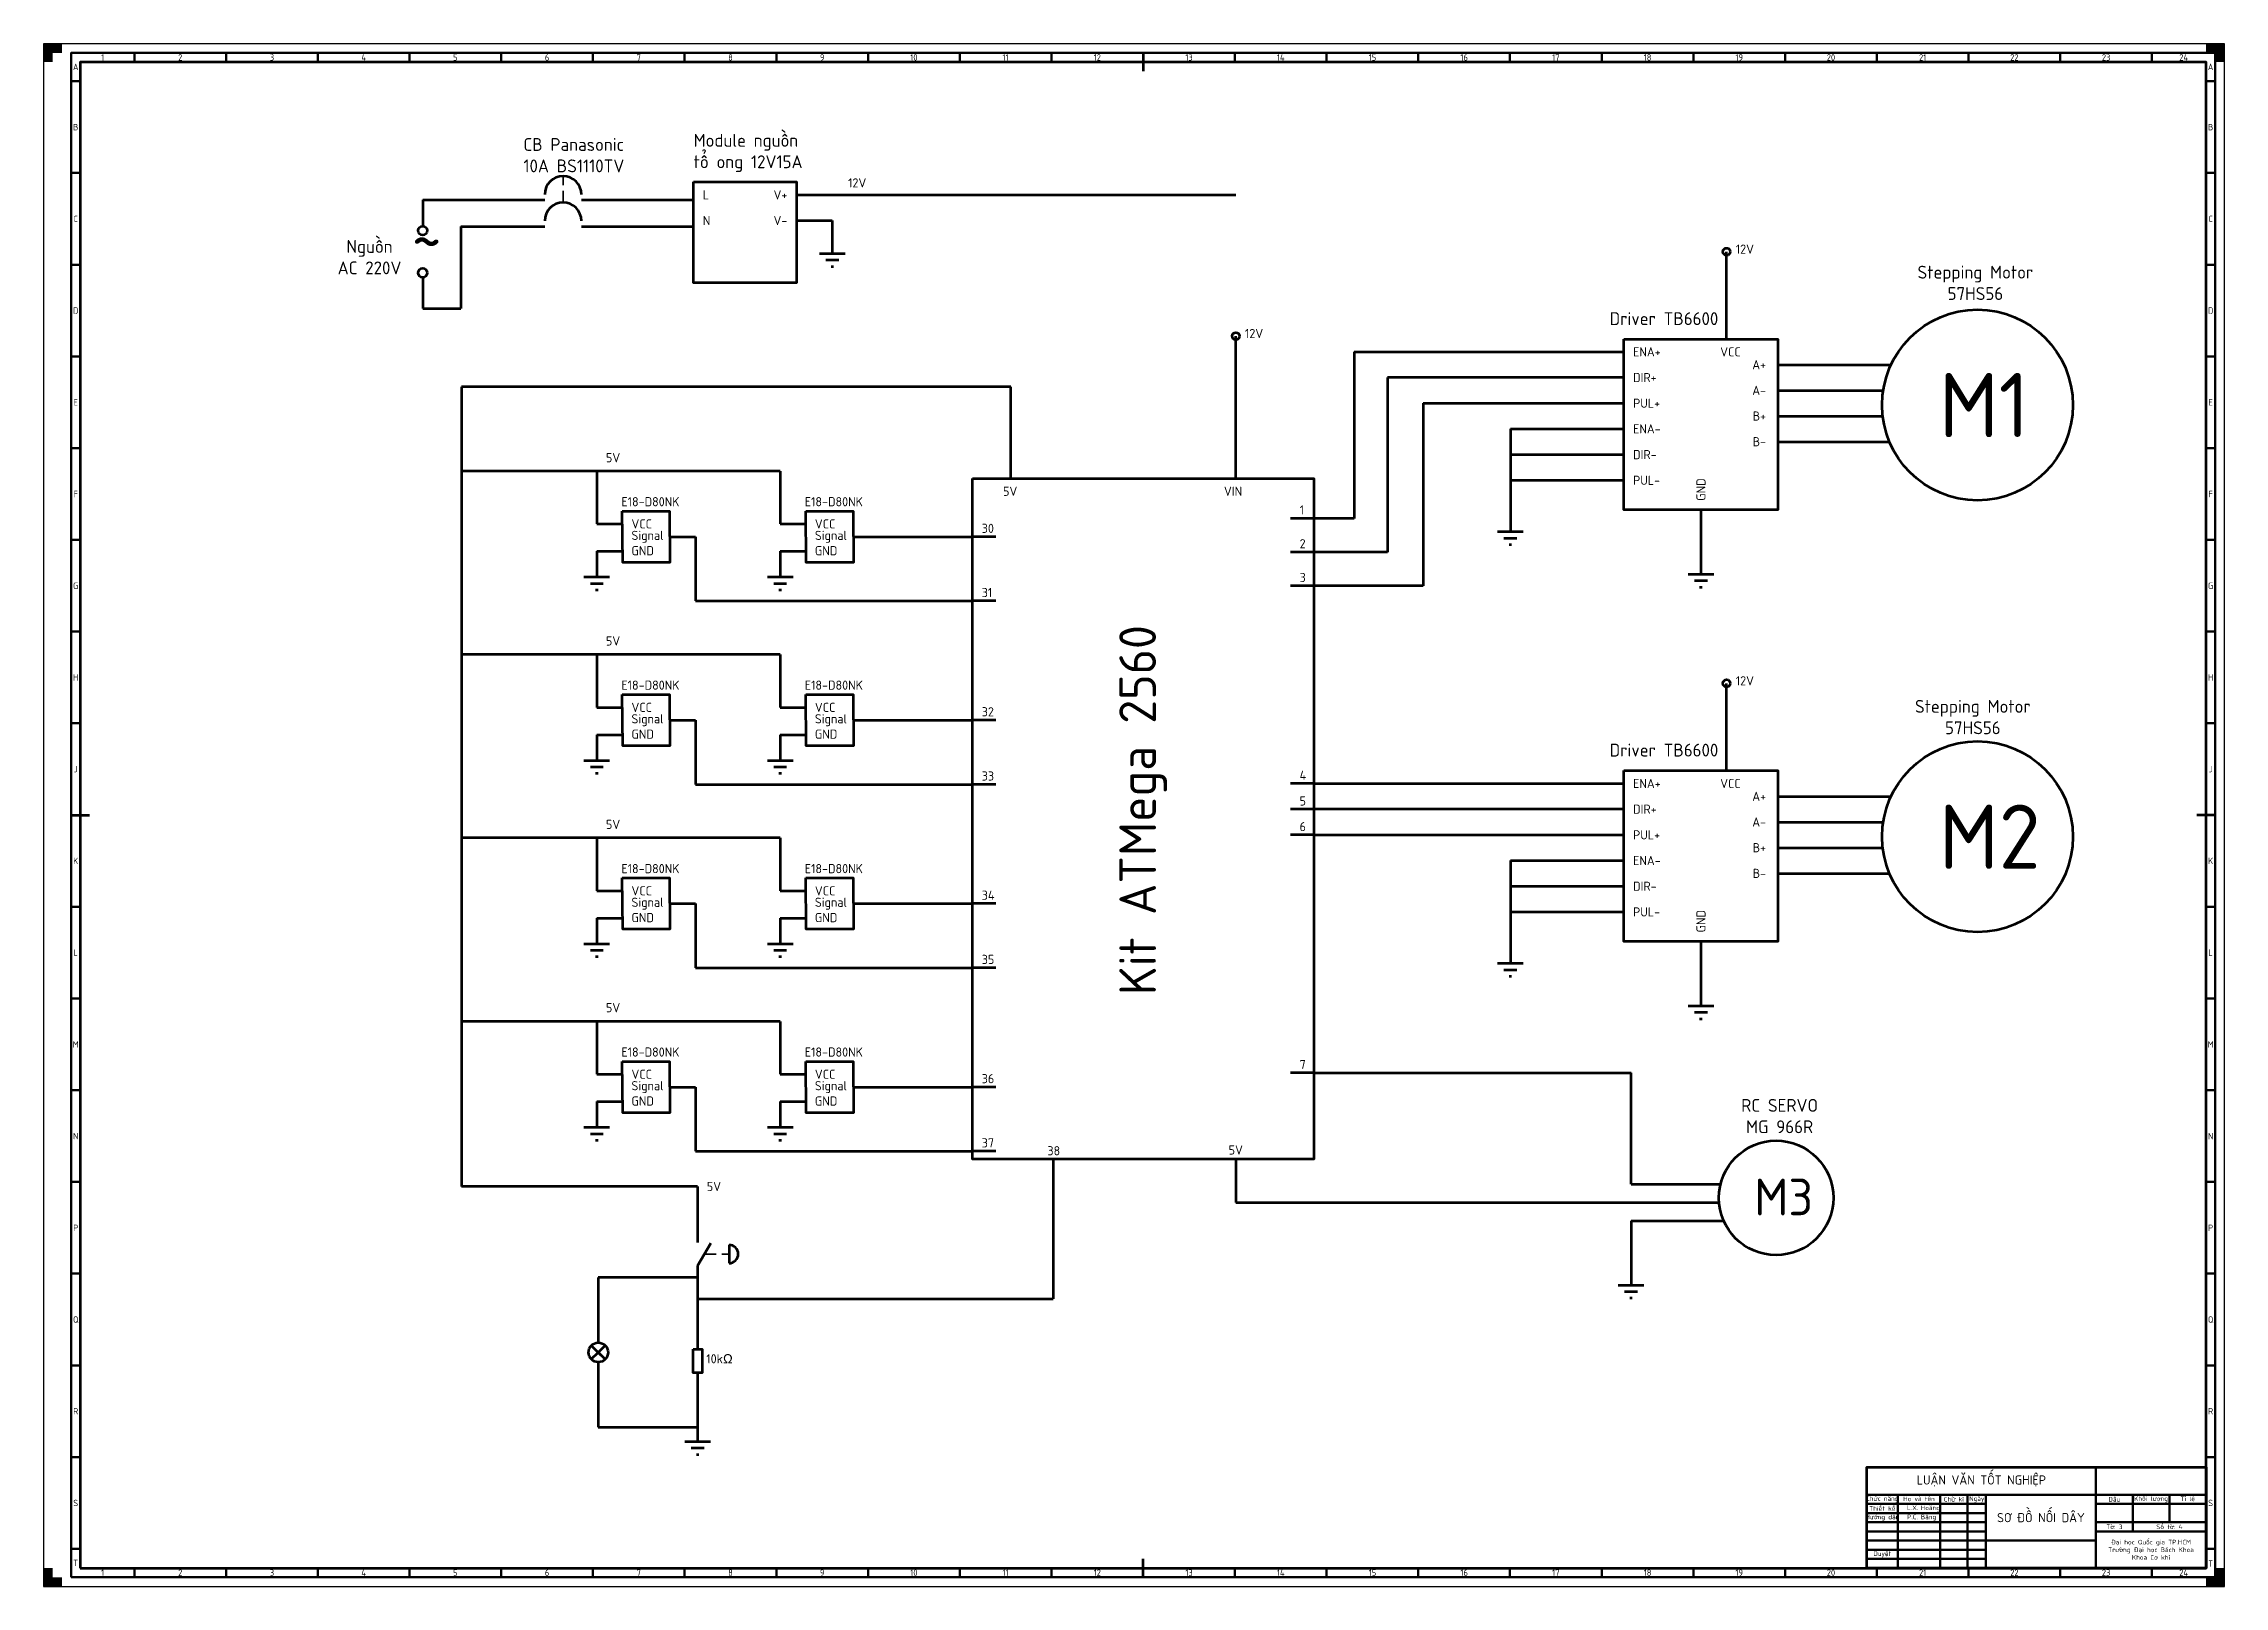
# Model space of a CAD drawing. Header units: millimetres. Extents: x -3609 to 4008, y -1340 to 6855.
# Drawn here: x 0 to 1189, y 3788 to 4629 of the extents above; entities that cross this region are included whole.
import ezdxf

# ---------------------------------------------------------------- set-up
doc = ezdxf.new("R2010")
doc.units = ezdxf.units.MM
doc.header["$LTSCALE"] = 0.25
doc.linetypes.add('DASHEDX2', pattern=[38.1, 25.4, -12.7])
doc.layers.get('0').update_dxf_attribs({"lineweight": 70})
for name, color, linetype, lineweight in [('Frame 0.5', 170, 'Continuous', 50), ('Frame 1', 10, 'Continuous', 100), ('Hidden', 4, 'DASHEDX2', 35), ('Text', 2, 'Continuous', 35)]:
    doc.layers.add(name, color=color, linetype=linetype, lineweight=lineweight)
doc.styles.add('TCVN', font='')
doc.styles.get('TCVN').set_extended_font_data('TCVN 7284')

msp = doc.modelspace()

# ---------------------------------------------------------------- texts
at = {"lineweight": 200, "insert": (200.7, 4532.4), "char_height": 25, "attachment_point": 1, "style": 'TCVN'}
msp.add_mtext_dynamic_manual_height_columns('~', width=21.365, gutter_width=25, heights=[0], dxfattribs=at)
at = {"char_height": 35, "attachment_point": 1, "style": 'TCVN'}
for s, insert in [('M1', (1033.4, 4449)), ('M2', (1033.4, 4213.7))]:
    msp.add_mtext_dynamic_manual_height_columns(s, width=60.392, gutter_width=25, heights=[0], dxfattribs=dict(at, insert=insert))
at = {"layer": 'Text', "style": 'TCVN'}
for s, width, gutter_width, heights, insert, char_height, attachment_point in [('\\pxqc;A', 5, 17.5, [0], (17.5, 4615.8), 3.5, 5), ('\\pxqc;1', 34.5, 17.5, [0], (32.2, 4621), 3.5, 5), ('\\pxqc;2', 50, 17.5, [0], (74.5, 4621), 3.5, 5), ('\\pxqc;3', 50, 17.5, [0], (124.5, 4621), 3.5, 5), ('\\pxqc;4', 50, 17.5, [0], (174.5, 4621), 3.5, 5), ('\\pxqc;5', 50, 17.5, [0], (224.5, 4621), 3.5, 5), ('\\pxqc;6', 50, 17.5, [0], (274.5, 4621), 3.5, 5), ('\\pxqc;7', 50, 17.5, [0], (324.5, 4621), 3.5, 5), ('\\pxqc;8', 50, 17.5, [0], (374.5, 4621), 3.5, 5), ('\\pxqc;9', 50, 17.5, [0], (424.5, 4621), 3.5, 5), ('\\pxqc;10', 50, 17.5, [0], (474.5, 4621), 3.5, 5), ('\\pxqc;11', 50, 17.5, [0], (524.5, 4621), 3.5, 5), ('\\pxqc;12', 50, 17.5, [0], (574.5, 4621), 3.5, 5), ('\\pxqc;13', 50, 17.5, [0], (624.5, 4621), 3.5, 5), ('\\pxqc;14', 50, 17.5, [0], (674.5, 4621), 3.5, 5), ('\\pxqc;15', 50, 17.5, [0], (724.5, 4621), 3.5, 5), ('\\pxqc;16', 50, 17.5, [0], (774.5, 4621), 3.5, 5), ('\\pxqc;17', 50, 17.5, [0], (824.5, 4621), 3.5, 5), ('\\pxqc;18', 50, 17.5, [0], (874.5, 4621), 3.5, 5), ('\\pxqc;19', 50, 17.5, [0], (924.5, 4621), 3.5, 5), ('\\pxqc;20', 50, 17.5, [0], (974.5, 4621), 3.5, 5), ('\\pxqc;21', 50, 17.5, [0], (1024.5, 4621), 3.5, 5), ('\\pxqc;22', 50, 17.5, [0], (1074.5, 4621), 3.5, 5), ('\\pxqc;23', 50, 17.5, [0], (1124.5, 4621), 3.5, 5), ('\\pxqc;24', 34.5, 17.5, [0], (1166.8, 4621), 3.5, 5), ('\\pxqc;A', 5, 17.5, [0], (1181.5, 4615.8), 3.5, 5), ('\\pxqc;B', 5, 17.5, [0], (17.5, 4583), 3.5, 5), ('Module nguồn tổ ong 12V15A', 68.194, 25, [0], (354.4, 4568.9), 7, 4), ('\\pxqc;B', 5, 17.5, [0], (1181.5, 4583), 3.5, 5), ('CB Panasonic \\P10A BS1110TV', 111.195, 25, [0], (261.6, 4567.7), 7, 4), ('\\pxi1;12V', 23.112, 25, [0], (433.6, 4552.6), 5, 4), ('\\pxi1;L', 23.112, 25, [0], (354.4, 4546.1), 5, 4), ('\\pxi1,qr;V+', 23.112, 25, [0], (382.4, 4546.1), 5, 4), ('\\pxqc;C', 5, 17.5, [0], (17.5, 4533), 3.5, 5), ('\\pxi1;N', 30.918, 25, [0], (354.4, 4532.1), 5, 4), ('\\pxi1,qr;V-', 23.112, 25, [0], (382.4, 4532.1), 5, 4), ('\\pxqc;C', 5, 17.5, [0], (1181.5, 4533), 3.5, 5), ('Nguồn AC 220V', 40, 25, [0], (177.7, 4512.1), 7, 5), ('\\pxi1;12V', 23.112, 25, [0], (917.6, 4516.5), 5, 4), ('\\pxqc;Stepping Motor\\P57HS56', 75.512, 25, [19.8], (1015.5, 4498.1), 7, 4), ('\\pxqc;D', 5, 17.5, [0], (17.5, 4483), 3.5, 5), ('\\pxqc;D', 5, 17.5, [0], (1181.5, 4483), 3.5, 5), ('\\pxi1;12V', 23.112, 25, [0], (650, 4470.5), 5, 4), ('Driver TB6600', 65.752, 25, [19.8], (853.8, 4478.6), 7, 4), ('\\pxi1;ENA+', 23.112, 25, [0], (861.6, 4460.5), 5, 4), ('VCC', 5, 25, [0], (914.1, 4460.5), 5, 4), ('\\pxi1;DIR+', 23.112, 25, [0], (861.6, 4446.5), 5, 4), ('\\pxi1,qr;A+', 35.523, 25, [2.09], (903.6, 4453.5), 5, 4), ('\\pxi1;PUL+', 23.112, 25, [0], (861.6, 4432.5), 5, 4), ('\\pxi1,qr;A-', 35.523, 25, [2.09], (903.6, 4439.5), 5, 4), ('\\pxqc;E', 5, 17.5, [0], (17.5, 4433), 3.5, 5), ('\\pxi1,qr;B+', 35.523, 25, [2.09], (903.6, 4425.5), 5, 4), ('\\pxqc;E', 5, 17.5, [0], (1181.5, 4433), 3.5, 5), ('\\pxi1;ENA-', 23.112, 25, [0], (861.6, 4418.5), 5, 4), ('\\pxi1,qr;B-', 35.523, 25, [2.09], (903.6, 4411.5), 5, 4), ('\\pxi1;5V', 23.112, 25, [0], (301.6, 4402.8), 5, 4), ('\\pxi1;DIR-', 23.112, 25, [0], (861.6, 4404.5), 5, 4), ('\\pxi1;PUL-', 23.112, 25, [0], (861.6, 4390.5), 5, 4), ('\\pxqc;F', 5, 17.5, [0], (17.5, 4383), 3.5, 5), ('\\pxi1;E18-D80NK', 17.875, 25, [2.6], (310, 4378.8), 5, 4), ('\\pxi1;E18-D80NK', 17.875, 25, [2.6], (410, 4378.8), 5, 4), ('\\pxi1,qr;5V', 58.376, 25, [0], (472.5, 4384.5), 5, 4), ('\\pxi1,qr;VIN', 58.376, 25, [0], (595.1, 4384.5), 5, 4), ('\\pxi1,ql;1', 12.672, 25, [0], (679.8, 4374.3), 5, 4), ('\\pxqc;F', 5, 17.5, [0], (1181.5, 4383), 3.5, 5), ('\\pxi1;VCC', 14.25, 25, [0], (315.5, 4366.7), 5, 4), ('\\pxi1;VCC', 14.25, 25, [0], (415.5, 4366.7), 5, 4), ('\\pxi1,ql;30', 12.672, 25, [0], (506.5, 4364.3), 5, 4), ('\\pxi1;Signal', 25.875, 25, [0], (315.5, 4359.7), 5, 4), ('\\pxi1;GND', 14.25, 25, [0], (315.5, 4352.1), 5, 4), ('\\pxi1;Signal', 25.875, 25, [0], (415.5, 4359.7), 5, 4), ('\\pxi1;GND', 14.25, 25, [0], (415.5, 4352.1), 5, 4), ('\\pxi1,ql;2', 12.672, 25, [0], (679.8, 4355.9), 5, 4), ('\\pxi1,ql;3', 12.672, 25, [0], (679.8, 4337.5), 5, 4), ('\\pxqc;G', 5, 17.5, [0], (17.5, 4333), 3.5, 5), ('\\pxi1,ql;31', 12.672, 25, [0], (506.5, 4329.3), 5, 4), ('\\pxqc;G', 5, 17.5, [0], (1181.5, 4333), 3.5, 5), ('\\pxi1;5V', 23.112, 25, [0], (301.6, 4302.9), 5, 4), ('\\pxqc;H', 5, 17.5, [0], (17.5, 4283), 3.5, 5), ('\\pxi1;E18-D80NK', 17.875, 25, [2.6], (310, 4278.8), 5, 4), ('\\pxi1;E18-D80NK', 17.875, 25, [2.6], (410, 4278.8), 5, 4), ('\\pxi1;12V', 23.112, 25, [0], (917.6, 4281.2), 5, 4), ('\\pxqc;H', 5, 17.5, [0], (1181.5, 4283), 3.5, 5), ('\\pxi1;VCC', 14.25, 25, [0], (315.5, 4266.7), 5, 4), ('\\pxi1;VCC', 14.25, 25, [0], (415.5, 4266.7), 5, 4), ('\\pxqc;Stepping Motor\\P57HS56', 75.512, 25, [19.8], (1014.1, 4261.4), 7, 4), ('\\pxi1;Signal', 25.875, 25, [0], (315.5, 4259.7), 5, 4), ('\\pxi1;Signal', 25.875, 25, [0], (415.5, 4259.7), 5, 4), ('\\pxi1,ql;32', 12.672, 25, [0], (506.5, 4264.3), 5, 4), ('\\pxi1;GND', 14.25, 25, [0], (315.5, 4252.1), 5, 4), ('\\pxi1;GND', 14.25, 25, [0], (415.5, 4252.1), 5, 4), ('Driver TB6600', 65.752, 25, [19.8], (853.8, 4243.4), 7, 4), ('\\pxqc;J', 5, 17.5, [0], (17.5, 4233), 3.5, 5), ('\\pxqc;J', 5, 17.5, [0], (1181.5, 4233), 3.5, 5), ('\\pxi1,ql;33', 12.672, 25, [0], (506.5, 4229.3), 5, 4), ('\\pxi1,ql;4', 12.672, 25, [0], (679.8, 4229.7), 5, 4), ('\\pxi1;ENA+', 23.112, 25, [0], (861.6, 4225.2), 5, 4), ('VCC', 5, 25, [0], (914.1, 4225.2), 5, 4), ('\\pxi1,ql;5', 12.672, 25, [0], (679.8, 4215.7), 5, 4), ('\\pxi1;DIR+', 23.112, 25, [0], (861.6, 4211.2), 5, 4), ('\\pxi1,qr;A+', 35.523, 25, [2.09], (903.6, 4218.2), 5, 4), ('\\pxi1;5V', 23.112, 25, [0], (301.6, 4202.9), 5, 4), ('\\pxi1,ql;6', 12.672, 25, [0], (679.8, 4201.7), 5, 4), ('\\pxi1;PUL+', 23.112, 25, [0], (861.6, 4197.2), 5, 4), ('\\pxi1,qr;A-', 35.523, 25, [2.09], (903.6, 4204.2), 5, 4), ('\\pxi1;ENA-', 23.112, 25, [0], (861.6, 4183.2), 5, 4), ('\\pxi1,qr;B+', 35.523, 25, [2.09], (903.6, 4190.2), 5, 4), ('\\pxqc;K', 5, 17.5, [0], (17.5, 4183), 3.5, 5), ('\\pxi1;E18-D80NK', 17.875, 25, [2.6], (310, 4178.8), 5, 4), ('\\pxi1;E18-D80NK', 17.875, 25, [2.6], (410, 4178.8), 5, 4), ('\\pxi1,qr;B-', 35.523, 25, [2.09], (903.6, 4176.2), 5, 4), ('\\pxqc;K', 5, 17.5, [0], (1181.5, 4183), 3.5, 5), ('\\pxi1;VCC', 14.25, 25, [0], (315.5, 4166.7), 5, 4), ('\\pxi1;Signal', 25.875, 25, [0], (315.5, 4159.7), 5, 4), ('\\pxi1;VCC', 14.25, 25, [0], (415.5, 4166.7), 5, 4), ('\\pxi1;Signal', 25.875, 25, [0], (415.5, 4159.7), 5, 4), ('\\pxi1,ql;34', 12.672, 25, [0], (506.5, 4164.3), 5, 4), ('\\pxi1;DIR-', 23.112, 25, [0], (861.6, 4169.2), 5, 4), ('\\pxi1;GND', 14.25, 25, [0], (315.5, 4152.1), 5, 4), ('\\pxi1;GND', 14.25, 25, [0], (415.5, 4152.1), 5, 4), ('\\pxi1;PUL-', 23.112, 25, [0], (861.6, 4155.2), 5, 4), ('\\pxqc;L', 5, 17.5, [0], (17.5, 4133), 3.5, 5), ('\\pxi1,ql;35', 12.672, 25, [0], (506.5, 4129.3), 5, 4), ('\\pxqc;L', 5, 17.5, [0], (1181.5, 4133), 3.5, 5), ('\\pxi1;5V', 23.112, 25, [0], (301.6, 4103), 5, 4), ('\\pxqc;M', 5, 17.5, [0], (17.5, 4083), 3.5, 5), ('\\pxi1;E18-D80NK', 17.875, 25, [2.6], (310, 4078.8), 5, 4), ('\\pxi1;E18-D80NK', 17.875, 25, [2.6], (410, 4078.8), 5, 4), ('\\pxqc;M', 5, 17.5, [0], (1181.5, 4083), 3.5, 5), ('\\pxi1;VCC', 14.25, 25, [0], (315.5, 4066.7), 5, 4), ('\\pxi1;VCC', 14.25, 25, [0], (415.5, 4066.7), 5, 4), ('\\pxi1,ql;36', 12.672, 25, [0], (506.5, 4064.3), 5, 4), ('\\pxi1,ql;7', 12.672, 25, [0], (679.8, 4072), 5, 4), ('\\pxi1;Signal', 25.875, 25, [0], (315.5, 4059.7), 5, 4), ('\\pxi1;GND', 14.25, 25, [0], (315.5, 4052.1), 5, 4), ('\\pxi1;Signal', 25.875, 25, [0], (415.5, 4059.7), 5, 4), ('\\pxi1;GND', 14.25, 25, [0], (415.5, 4052.1), 5, 4), ('\\pxqc;RC SERVO \\PMG 966R', 66.418, 25, [0], (913.3, 4043.9), 7, 4), ('\\pxqc;N', 5, 17.5, [0], (17.5, 4033), 3.5, 5), ('\\pxi1,ql;37', 12.672, 25, [0], (506.5, 4029.3), 5, 4), ('\\pxqc;N', 5, 17.5, [0], (1181.5, 4033), 3.5, 5), ('\\pxi1,ql;38', 12.672, 25, [0], (542.3, 4025), 5, 4), ('\\pxi1,qr;5V', 58.376, 25, [0], (595.5, 4025.4), 5, 4), ('\\pxi1;5V', 15.096, 25, [1.45], (356.6, 4005.5), 5, 4), ('M3', 44.181, 25, [0], (932.7, 4009.8), 20, 1), ('\\pxqc;P', 5, 17.5, [0], (17.5, 3983), 3.5, 5), ('\\pxqc;P', 5, 17.5, [0], (1181.5, 3983), 3.5, 5), ('\\pxqc;Q', 5, 17.5, [0], (17.5, 3933), 3.5, 5), ('\\pxqc;Q', 5, 17.5, [0], (1181.5, 3933), 3.5, 5), ('\\pxi1;10kΩ', 15.096, 25, [1.45], (356.3, 3911.6), 5, 4), ('\\pxqc;R', 5, 17.5, [0], (17.5, 3883), 3.5, 5), ('\\pxqc;R', 5, 17.5, [0], (1181.5, 3883), 3.5, 5), ('LUẬN VĂN TỐT NGHIỆP', 125, 25, [0], (1056.5, 3845), 5, 5), ('\\pxqc;S', 5, 17.5, [0], (17.5, 3833), 3.5, 5), ('Chức năng', 17, 25, [0], (1002.5, 3835), 2.5, 5), ('Thiết kế', 17, 25, [0], (1002.5, 3830), 2.5, 5), ('Họ và tên', 23, 25, [0], (1022.5, 3835), 2.5, 5), ('\\pxi-3,l5,t5;L.X.^IHoằng', 23, 25, [0], (1011, 3830), 2.5, 4), ('Chữ kí', 15, 25, [0], (1041.5, 3835), 2.5, 5), ('Ngày', 10, 25, [0], (1054, 3835), 2.5, 5), ('SƠ ĐỒ NỐI DÂY', 60, 25, [0], (1089, 3825), 5, 5), ('\\pxqc;Dấu', 20, 17.5, [0], (1129, 3835), 2.5, 5), ('\\pxqc;Khối lượng', 20, 17.5, [0], (1149, 3835), 2.5, 5), ('\\pxqc;Tỉ lệ', 20, 17.5, [0], (1169, 3835), 2.5, 5), ('\\pxqc;S', 5, 17.5, [0], (1181.5, 3833), 3.5, 5), ('Hướng dẫn', 17, 25, [0], (1002.5, 3825), 2.5, 5), ('\\pxi-3,l5,ql,t5;P.C.^IBằng', 23, 25, [0], (1011, 3825), 2.5, 4), ('Tờ: 3', 20, 17.5, [0], (1129, 3820), 2.5, 5), ('\\pxqc;Số tờ: 4', 40, 17.5, [0], (1159, 3820), 2.5, 5), ('\\pxqc;Duyệt', 17, 25, [0], (1002.5, 3805), 2.5, 5), ('Đại học Quốc gia TP.HCM\\PTrường Đại học Bách Khoa\\PKhoa Cơ khí', 60, 25, [0], (1149, 3807.5), 2.5, 5), ('\\pxqc;T', 5, 17.5, [0], (17.5, 3800.3), 3.5, 5), ('\\pxqc;1', 34.5, 17.5, [0], (32.2, 3795), 3.5, 5), ('\\pxqc;2', 50, 17.5, [0], (74.5, 3795), 3.5, 5), ('\\pxqc;3', 50, 17.5, [0], (124.5, 3795), 3.5, 5), ('\\pxqc;4', 50, 17.5, [0], (174.5, 3795), 3.5, 5), ('\\pxqc;5', 50, 17.5, [0], (224.5, 3795), 3.5, 5), ('\\pxqc;6', 50, 17.5, [0], (274.5, 3795), 3.5, 5), ('\\pxqc;7', 50, 17.5, [0], (324.5, 3795), 3.5, 5), ('\\pxqc;8', 50, 17.5, [0], (374.5, 3795), 3.5, 5), ('\\pxqc;9', 50, 17.5, [0], (424.5, 3795), 3.5, 5), ('\\pxqc;10', 50, 17.5, [0], (474.5, 3795), 3.5, 5), ('\\pxqc;11', 50, 17.5, [0], (524.5, 3795), 3.5, 5), ('\\pxqc;12', 50, 17.5, [0], (574.5, 3795), 3.5, 5), ('\\pxqc;13', 50, 17.5, [0], (624.5, 3795), 3.5, 5), ('\\pxqc;14', 50, 17.5, [0], (674.5, 3795), 3.5, 5), ('\\pxqc;15', 50, 17.5, [0], (724.5, 3795), 3.5, 5), ('\\pxqc;16', 50, 17.5, [0], (774.5, 3795), 3.5, 5), ('\\pxqc;17', 50, 17.5, [0], (824.5, 3795), 3.5, 5), ('\\pxqc;18', 50, 17.5, [0], (874.5, 3795), 3.5, 5), ('\\pxqc;19', 50, 17.5, [0], (924.5, 3795), 3.5, 5), ('\\pxqc;20', 50, 17.5, [0], (974.5, 3795), 3.5, 5), ('\\pxqc;21', 50, 17.5, [0], (1024.5, 3795), 3.5, 5), ('\\pxqc;22', 50, 17.5, [0], (1074.5, 3795), 3.5, 5), ('\\pxqc;23', 50, 17.5, [0], (1124.5, 3795), 3.5, 5), ('\\pxqc;24', 34.5, 17.5, [0], (1166.8, 3795), 3.5, 5), ('\\pxqc;T', 5, 17.5, [0], (1181.5, 3800), 3.5, 5)]:
    msp.add_mtext_dynamic_manual_height_columns(s, width=width, gutter_width=gutter_width, heights=heights, dxfattribs=dict(at, insert=insert, char_height=char_height, attachment_point=attachment_point))
at = {"layer": 'Text', "attachment_point": 4, "rotation": 90, "style": 'TCVN'}
for s, width, gutter_width, heights, insert, char_height in [('\\pxi1;GND', 23.112, 25, [0], (903.6, 4374.3), 5), ('Kit ATMega 2560', 234.478, 0, [110.7], (599.5, 4109.8), 20), ('\\pxi1;GND', 23.112, 25, [0], (903.6, 4139), 5)]:
    msp.add_mtext_dynamic_manual_height_columns(s, width=width, gutter_width=gutter_width, heights=heights, dxfattribs=dict(at, insert=insert, char_height=char_height))

# ---------------------------------------------------------------- linework, layer by layer
for p, q in [((206.7, 4543.3), (206.7, 4529.1)), ((206.7, 4543.3), (256.8, 4543.3)), ((256.8, 4543.3), (273.2, 4543.3)), ((293.2, 4543.3), (309.6, 4543.3)), ((309.6, 4543.3), (354.4, 4543.3)), ((410.4, 4546.1), (430, 4546.1)), ((428.6, 4546.1), (650, 4546.1)), ((410.4, 4532.1), (430, 4532.1)), ((430, 4532.1), (430, 4514.1)), ((227.4, 4528.9), (256.8, 4528.9)), ((227.4, 4528.9), (227.4, 4484.1)), ((256.8, 4528.9), (273.2, 4528.9)), ((293.2, 4528.9), (309.6, 4528.9)), ((309.6, 4528.9), (354.4, 4528.9)), ((917.6, 4467.5), (917.6, 4515.1)), ((206.7, 4501.1), (206.7, 4484.1)), ((206.7, 4484.1), (227.4, 4484.1)), ((650, 4421.5), (650, 4469.1)), ((714.5, 4460.5), (861.6, 4460.5)), ((714.5, 4460.5), (714.5, 4369.7)), ((945.6, 4453.5), (1007.2, 4453.5)), ((227.8, 4441.4), (227.8, 4005.5)), ((467.7, 4441.4), (227.8, 4441.4)), ((527.4, 4441.4), (467.7, 4441.4)), ((527.4, 4391.5), (527.4, 4441.4)), ((861.6, 4446.5), (732.7, 4446.5)), ((732.7, 4446.5), (732.7, 4351.3)), ((945.6, 4439.5), (1003, 4439.5)), ((752.2, 4432.5), (861.6, 4432.5)), ((752.2, 4432.5), (752.2, 4332.9)), ((799.7, 4432.5), (861.6, 4432.5)), ((945.6, 4425.5), (1002.7, 4425.5)), ((650, 4391.5), (650, 4421.5)), ((799.7, 4418.5), (861.6, 4418.5)), ((799.7, 4418.5), (799.7, 4362.5)), ((945.6, 4411.5), (1006.4, 4411.5)), ((799.7, 4404.5), (861.6, 4404.5)), ((401.6, 4395.5), (227.8, 4395.5)), ((301.6, 4395.5), (301.6, 4366.7)), ((401.6, 4395.5), (401.6, 4366.7)), ((799.7, 4390.5), (861.6, 4390.5)), ((301.6, 4366.7), (315.5, 4366.7)), ((401.6, 4366.7), (415.5, 4366.7)), ((692.5, 4369.7), (679.8, 4369.7)), ((714.5, 4369.7), (692.5, 4369.7)), ((903.6, 4374.3), (903.6, 4339.3)), ((301.6, 4351.8), (315.6, 4351.8)), ((301.6, 4351.8), (301.6, 4337.8)), ((341.4, 4359.7), (355.4, 4359.7)), ((355.4, 4359.7), (355.4, 4324.7)), ((401.6, 4351.8), (415.6, 4351.8)), ((401.6, 4351.8), (401.6, 4337.8)), ((441.4, 4359.7), (455.4, 4359.7)), ((455.4, 4359.7), (467.7, 4359.7)), ((467.7, 4359.7), (506.5, 4359.7)), ((519.2, 4359.7), (506.5, 4359.7)), ((692.5, 4351.3), (679.8, 4351.3)), ((732.7, 4351.3), (692.5, 4351.3)), ((692.5, 4332.9), (679.8, 4332.9)), ((752.2, 4332.9), (692.5, 4332.9)), ((355.4, 4324.7), (467.7, 4324.7)), ((467.7, 4324.7), (506.5, 4324.7)), ((519.2, 4324.7), (506.5, 4324.7)), ((401.6, 4295.5), (227.8, 4295.5)), ((301.6, 4295.5), (301.6, 4266.7)), ((401.6, 4295.5), (401.6, 4266.7)), ((917.6, 4232.2), (917.6, 4279.8)), ((301.6, 4266.7), (315.5, 4266.7)), ((341.4, 4259.7), (355.4, 4259.7)), ((355.4, 4259.7), (355.4, 4224.7)), ((401.6, 4266.7), (415.5, 4266.7)), ((441.4, 4259.7), (455.4, 4259.7)), ((455.4, 4259.7), (467.7, 4259.7)), ((467.7, 4259.7), (506.5, 4259.7)), ((519.2, 4259.7), (506.5, 4259.7)), ((301.6, 4251.8), (315.6, 4251.8)), ((301.6, 4251.8), (301.6, 4237.8)), ((401.6, 4251.8), (415.6, 4251.8)), ((401.6, 4251.8), (401.6, 4237.8)), ((355.4, 4224.7), (467.7, 4224.7)), ((467.7, 4224.7), (506.5, 4224.7)), ((519.2, 4224.7), (506.5, 4224.7)), ((692.5, 4225.2), (679.8, 4225.2)), ((692.5, 4225.2), (861.6, 4225.2)), ((692.5, 4211.2), (679.8, 4211.2)), ((861.6, 4211.2), (692.5, 4211.2)), ((945.6, 4218.2), (1007.2, 4218.2)), ((692.5, 4197.2), (679.8, 4197.2)), ((692.5, 4197.2), (861.6, 4197.2)), ((799.7, 4197.2), (861.6, 4197.2)), ((945.6, 4204.2), (1003, 4204.2)), ((401.6, 4195.5), (227.8, 4195.5)), ((301.6, 4195.5), (301.6, 4166.7)), ((401.6, 4195.5), (401.6, 4166.7)), ((945.6, 4190.2), (1002.7, 4190.2)), ((799.7, 4183.2), (861.6, 4183.2)), ((799.7, 4183.2), (799.7, 4127.2)), ((945.6, 4176.2), (1006.4, 4176.2)), ((301.6, 4166.7), (315.5, 4166.7)), ((401.6, 4166.7), (415.5, 4166.7)), ((799.7, 4169.2), (861.6, 4169.2)), ((301.6, 4151.8), (315.6, 4151.8)), ((301.6, 4151.8), (301.6, 4137.8)), ((341.4, 4159.7), (355.4, 4159.7)), ((355.4, 4159.7), (355.4, 4124.7)), ((401.6, 4151.8), (415.6, 4151.8)), ((401.6, 4151.8), (401.6, 4137.8)), ((441.4, 4159.7), (455.4, 4159.7)), ((455.4, 4159.7), (467.7, 4159.7)), ((467.7, 4159.7), (506.5, 4159.7)), ((519.2, 4159.7), (506.5, 4159.7)), ((799.7, 4155.2), (861.6, 4155.2)), ((903.6, 4139), (903.6, 4104)), ((355.4, 4124.7), (467.7, 4124.7)), ((467.7, 4124.7), (506.5, 4124.7)), ((519.2, 4124.7), (506.5, 4124.7)), ((401.6, 4095.5), (227.8, 4095.5)), ((301.6, 4095.5), (301.6, 4066.7)), ((401.6, 4095.5), (401.6, 4066.7)), ((301.6, 4066.7), (315.5, 4066.7)), ((401.6, 4066.7), (415.5, 4066.7)), ((692.5, 4067.4), (679.8, 4067.4)), ((692.5, 4067.4), (865.5, 4067.4)), ((865.5, 4006.8), (865.5, 4067.4)), ((341.4, 4059.7), (355.4, 4059.7)), ((355.4, 4059.7), (355.4, 4024.7)), ((441.4, 4059.7), (455.4, 4059.7)), ((455.4, 4059.7), (467.7, 4059.7)), ((467.7, 4059.7), (506.5, 4059.7)), ((519.2, 4059.7), (506.5, 4059.7)), ((301.6, 4051.8), (315.6, 4051.8)), ((301.6, 4051.8), (301.6, 4037.8)), ((401.6, 4051.8), (415.6, 4051.8)), ((401.6, 4051.8), (401.6, 4037.8)), ((355.4, 4024.7), (467.7, 4024.7)), ((467.7, 4024.7), (506.5, 4024.7)), ((519.2, 4024.7), (506.5, 4024.7)), ((550.5, 4020.5), (550.5, 3944.3)), ((650, 4020.5), (650, 3996.8)), ((356.6, 4005.5), (227.8, 4005.5)), ((356.6, 4005.5), (356.6, 3975)), ((650, 3996.8), (913.5, 3996.8)), ((865.5, 4006.8), (914.3, 4006.8)), ((865.5, 3986.8), (916, 3986.8)), ((865.5, 3986.8), (865.5, 3951.8)), ((356.6, 3962.3), (356.6, 3949.5)), ((356.6, 3955.9), (302.4, 3955.9)), ((302.4, 3955.9), (302.4, 3920.4)), ((356.6, 3949.5), (356.6, 3931.6)), ((356.6, 3944.3), (380.1, 3944.3)), ((380.1, 3944.3), (394.1, 3944.3)), ((394.1, 3944.3), (467.7, 3944.3)), ((467.7, 3944.3), (550.5, 3944.3)), ((356.6, 3931.6), (356.6, 3916.8)), ((302.4, 3909.8), (302.4, 3874.3)), ((356.6, 3904), (356.6, 3896.2)), ((356.6, 3896.2), (356.6, 3866.5)), ((302.4, 3874.3), (356.6, 3874.3))]:
    msp.add_line(p, q)
at = {"lineweight": 200}
for p, q in [((423, 4514.1), (437, 4514.1)), ((426.5, 4510.6), (433.5, 4510.6)), ((429.3, 4507.1), (430.7, 4507.1)), ((792.7, 4362.5), (806.7, 4362.5)), ((796.2, 4359), (803.2, 4359)), ((799, 4355.5), (800.4, 4355.5)), ((294.6, 4337.8), (308.6, 4337.8)), ((298.1, 4334.3), (305.1, 4334.3)), ((300.9, 4330.8), (302.3, 4330.8)), ((394.6, 4337.8), (408.6, 4337.8)), ((398.1, 4334.3), (405.1, 4334.3)), ((400.9, 4330.8), (402.3, 4330.8)), ((896.6, 4339.3), (910.6, 4339.3)), ((900.1, 4335.8), (907.1, 4335.8)), ((902.9, 4332.3), (904.3, 4332.3)), ((294.6, 4237.8), (308.6, 4237.8)), ((298.1, 4234.3), (305.1, 4234.3)), ((394.6, 4237.8), (408.6, 4237.8)), ((398.1, 4234.3), (405.1, 4234.3)), ((300.9, 4230.8), (302.3, 4230.8)), ((400.9, 4230.8), (402.3, 4230.8)), ((294.6, 4137.8), (308.6, 4137.8)), ((394.6, 4137.8), (408.6, 4137.8)), ((298.1, 4134.3), (305.1, 4134.3)), ((300.9, 4130.8), (302.3, 4130.8)), ((398.1, 4134.3), (405.1, 4134.3)), ((400.9, 4130.8), (402.3, 4130.8)), ((792.7, 4127.2), (806.7, 4127.2)), ((796.2, 4123.7), (803.2, 4123.7)), ((799, 4120.2), (800.4, 4120.2)), ((896.6, 4104), (910.6, 4104)), ((900.1, 4100.5), (907.1, 4100.5)), ((902.9, 4097), (904.3, 4097)), ((294.6, 4037.8), (308.6, 4037.8)), ((298.1, 4034.3), (305.1, 4034.3)), ((300.9, 4030.8), (302.3, 4030.8)), ((394.6, 4037.8), (408.6, 4037.8)), ((398.1, 4034.3), (405.1, 4034.3)), ((400.9, 4030.8), (402.3, 4030.8)), ((356.6, 3962.3), (363.7, 3974.6)), ((373.7, 3973.7), (373.7, 3963.7)), ((858.5, 3951.8), (872.5, 3951.8)), ((862, 3948.3), (869, 3948.3)), ((864.8, 3944.8), (866.2, 3944.8)), ((306.1, 3911.3), (298.6, 3918.8)), ((298.6, 3911.3), (302.4, 3915.1)), ((306.1, 3918.8), (302.4, 3915.1)), ((306.1, 3911.3), (302.4, 3915.1)), ((349.6, 3866.5), (363.6, 3866.5)), ((353.1, 3863), (360.1, 3863)), ((355.9, 3859.5), (357.3, 3859.5))]:
    msp.add_line(p, q, dxfattribs=at)
for points in [[(354.4, 4553.1), (410.4, 4553.1), (410.4, 4498.1), (354.4, 4498.1)], [(861.6, 4467.5), (945.6, 4467.5), (945.6, 4374.3), (861.6, 4374.3)], [(506.5, 4391.5), (692.5, 4391.5), (692.5, 4020.5), (506.5, 4020.5)], [(315.5, 4373.7), (341.3, 4373.7), (341.5, 4345.7), (315.8, 4345.7)], [(415.5, 4373.7), (441.3, 4373.7), (441.5, 4345.7), (415.8, 4345.7)], [(315.5, 4273.7), (341.3, 4273.7), (341.5, 4245.7), (315.8, 4245.7)], [(415.5, 4273.7), (441.3, 4273.7), (441.5, 4245.7), (415.8, 4245.7)], [(861.6, 4232.2), (945.6, 4232.2), (945.6, 4139), (861.6, 4139)], [(315.5, 4173.7), (341.3, 4173.7), (341.5, 4145.7), (315.8, 4145.7)], [(415.5, 4173.7), (441.3, 4173.7), (441.5, 4145.7), (415.8, 4145.7)], [(315.5, 4073.7), (341.3, 4073.7), (341.5, 4045.7), (315.8, 4045.7)], [(415.5, 4073.7), (441.3, 4073.7), (441.5, 4045.7), (415.8, 4045.7)], [(354.2, 3916.8), (359, 3916.8), (359, 3904), (354.2, 3904)]]:
    msp.add_lwpolyline(points, close=True, dxfattribs=at)
for centre, radius in [((206.7, 4526.6), 2.5), ((206.7, 4503.6), 2.5), ((1054.4, 4431.5), 52), ((1054.4, 4196.2), 52), ((944.6, 3999.3), 31.2), ((302.4, 3915.1), 5.32)]:
    msp.add_circle(centre, radius, dxfattribs=at)
for centre in [(917.6, 4515.1), (650, 4469.1), (917.6, 4279.8)]:
    msp.add_circle(centre, 2)
for centre, radius, start, end in [((283.2, 4546.3), 10, 0, 180), ((283.2, 4531.9), 10, 0, 180), ((373.7, 3968.7), 5, 270, 90)]:
    msp.add_arc(centre, radius, start, end, dxfattribs=at)
for points in [[(10, 4623.5), (10, 4628.5), (0, 4623.5), (0, 4628.5)], [(0, 4618.5), (0, 4628.5), (5, 4618.5), (5, 4628.5)], [(1179, 4623.5), (1179, 4628.5), (1189, 4623.5), (1189, 4628.5)], [(1189, 4618.5), (1189, 4628.5), (1184, 4618.5), (1184, 4628.5)], [(0, 3797.5), (0, 3787.5), (5, 3797.5), (5, 3787.5)], [(1189, 3797.5), (1189, 3787.5), (1184, 3797.5), (1184, 3787.5)], [(10, 3792.5), (10, 3787.5), (0, 3792.5), (0, 3787.5)], [(1179, 3792.5), (1179, 3787.5), (1189, 3792.5), (1189, 3787.5)]]:
    msp.add_solid(points)
at = {"layer": 'Defpoints'}
msp.add_lwpolyline([(0, 3787.5), (1189, 3787.5), (1189, 4628.5), (0, 4628.5)], close=True, dxfattribs=at)
at = {"layer": 'Frame 0.5'}
for p, q in [((49.5, 4623.5), (49.5, 4618.5)), ((99.5, 4618.5), (99.5, 4623.5)), ((149.5, 4623.5), (149.5, 4618.5)), ((199.5, 4618.5), (199.5, 4623.5)), ((249.5, 4623.5), (249.5, 4618.5)), ((299.5, 4618.5), (299.5, 4623.5)), ((349.5, 4623.5), (349.5, 4618.5)), ((399.5, 4618.5), (399.5, 4623.5)), ((449.5, 4623.5), (449.5, 4618.5)), ((499.5, 4618.5), (499.5, 4623.5)), ((549.5, 4623.5), (549.5, 4618.5)), ((649.5, 4623.5), (649.5, 4618.5)), ((699.5, 4618.5), (699.5, 4623.5)), ((749.5, 4623.5), (749.5, 4618.5)), ((799.5, 4618.5), (799.5, 4623.5)), ((849.5, 4623.5), (849.5, 4618.5)), ((899.5, 4618.5), (899.5, 4623.5)), ((949.5, 4623.5), (949.5, 4618.5)), ((999.5, 4618.5), (999.5, 4623.5)), ((1049.5, 4623.5), (1049.5, 4618.5)), ((1099.5, 4618.5), (1099.5, 4623.5)), ((1149.5, 4623.5), (1149.5, 4618.5)), ((20, 4608), (15, 4608)), ((1179, 4608), (1184, 4608)), ((15, 4558), (20, 4558)), ((1184, 4558), (1179, 4558)), ((20, 4508), (15, 4508)), ((1179, 4508), (1184, 4508)), ((15, 4458), (20, 4458)), ((1184, 4458), (1179, 4458)), ((20, 4408), (15, 4408)), ((1179, 4408), (1184, 4408)), ((15, 4358), (20, 4358)), ((1184, 4358), (1179, 4358)), ((20, 4308), (15, 4308)), ((1179, 4308), (1184, 4308)), ((15, 4258), (20, 4258)), ((1184, 4258), (1179, 4258)), ((15, 4158), (20, 4158)), ((1184, 4158), (1179, 4158)), ((20, 4108), (15, 4108)), ((1179, 4108), (1184, 4108)), ((15, 4058), (20, 4058)), ((1184, 4058), (1179, 4058)), ((20, 4008), (15, 4008)), ((1179, 4008), (1184, 4008)), ((15, 3958), (20, 3958)), ((1184, 3958), (1179, 3958)), ((20, 3908), (15, 3908)), ((1179, 3908), (1184, 3908)), ((15, 3858), (20, 3858)), ((1119, 3797.5), (1119, 3852.5)), ((1184, 3858), (1179, 3858)), ((994, 3837.5), (1179, 3837.5)), ((1059, 3832.5), (994, 3832.5)), ((1011, 3837.5), (1011, 3797.5)), ((1034, 3797.5), (1034, 3837.5)), ((1049, 3837.5), (1049, 3797.5)), ((1059, 3837.5), (1059, 3797.5)), ((1179, 3832.5), (1119, 3832.5)), ((1139, 3837.5), (1139, 3817.5)), ((1159, 3837.5), (1159, 3822.5)), ((994, 3827.5), (1059, 3827.5)), ((1059, 3822.5), (994, 3822.5)), ((994, 3817.5), (1059, 3817.5)), ((1179, 3822.5), (1119, 3822.5)), ((1179, 3817.5), (1119, 3817.5)), ((20, 3808), (15, 3808)), ((1119, 3812.5), (994, 3812.5)), ((1059, 3807.5), (994, 3807.5)), ((1179, 3808), (1184, 3808)), ((49.5, 3792.5), (49.5, 3797.5)), ((99.5, 3797.5), (99.5, 3792.5)), ((149.5, 3792.5), (149.5, 3797.5)), ((199.5, 3797.5), (199.5, 3792.5)), ((249.5, 3792.5), (249.5, 3797.5)), ((299.5, 3797.5), (299.5, 3792.5)), ((349.5, 3792.5), (349.5, 3797.5)), ((399.5, 3797.5), (399.5, 3792.5)), ((449.5, 3792.5), (449.5, 3797.5)), ((499.5, 3797.5), (499.5, 3792.5)), ((549.5, 3792.5), (549.5, 3797.5)), ((649.5, 3792.5), (649.5, 3797.5)), ((699.5, 3797.5), (699.5, 3792.5)), ((749.5, 3792.5), (749.5, 3797.5)), ((799.5, 3797.5), (799.5, 3792.5)), ((849.5, 3792.5), (849.5, 3797.5)), ((899.5, 3797.5), (899.5, 3792.5)), ((949.5, 3792.5), (949.5, 3797.5)), ((994, 3802.5), (1059, 3802.5)), ((999.5, 3797.5), (999.5, 3792.5)), ((1049.5, 3792.5), (1049.5, 3797.5)), ((1099.5, 3797.5), (1099.5, 3792.5)), ((1149.5, 3792.5), (1149.5, 3797.5))]:
    msp.add_line(p, q, dxfattribs=at)
msp.add_lwpolyline([(15, 3792.5), (1184, 3792.5), (1184, 4623.5), (15, 4623.5)], close=True, dxfattribs=at)
at = {"layer": 'Frame 1'}
for p, q in [((599.5, 4623.5), (599.5, 4613.5)), ((15, 4208), (25, 4208)), ((1184, 4208), (1174, 4208)), ((599.5, 3792.5), (599.5, 3802.5))]:
    msp.add_line(p, q, dxfattribs=at)
for points in [[(20, 3797.5), (1179, 3797.5), (1179, 4618.5), (20, 4618.5)], [(1179, 3797.5), (994, 3797.5), (994, 3852.5), (1179, 3852.5)]]:
    msp.add_lwpolyline(points, close=True, dxfattribs=at)
at = {"layer": 'Hidden'}
for p, q in [((283.2, 4541.9), (283.2, 4556.3)), ((360.3, 3968.7), (373.7, 3968.7))]:
    msp.add_line(p, q, dxfattribs=at)

msp.set_redraw_order([(e.dxf.handle, doc.entitydb.next_handle()) for e in msp.query("TEXT MTEXT ATTDEF DIMENSION ARC_DIMENSION")])  # texts and dimensions are drawn at this point

doc.saveas('drawing.dxf')
